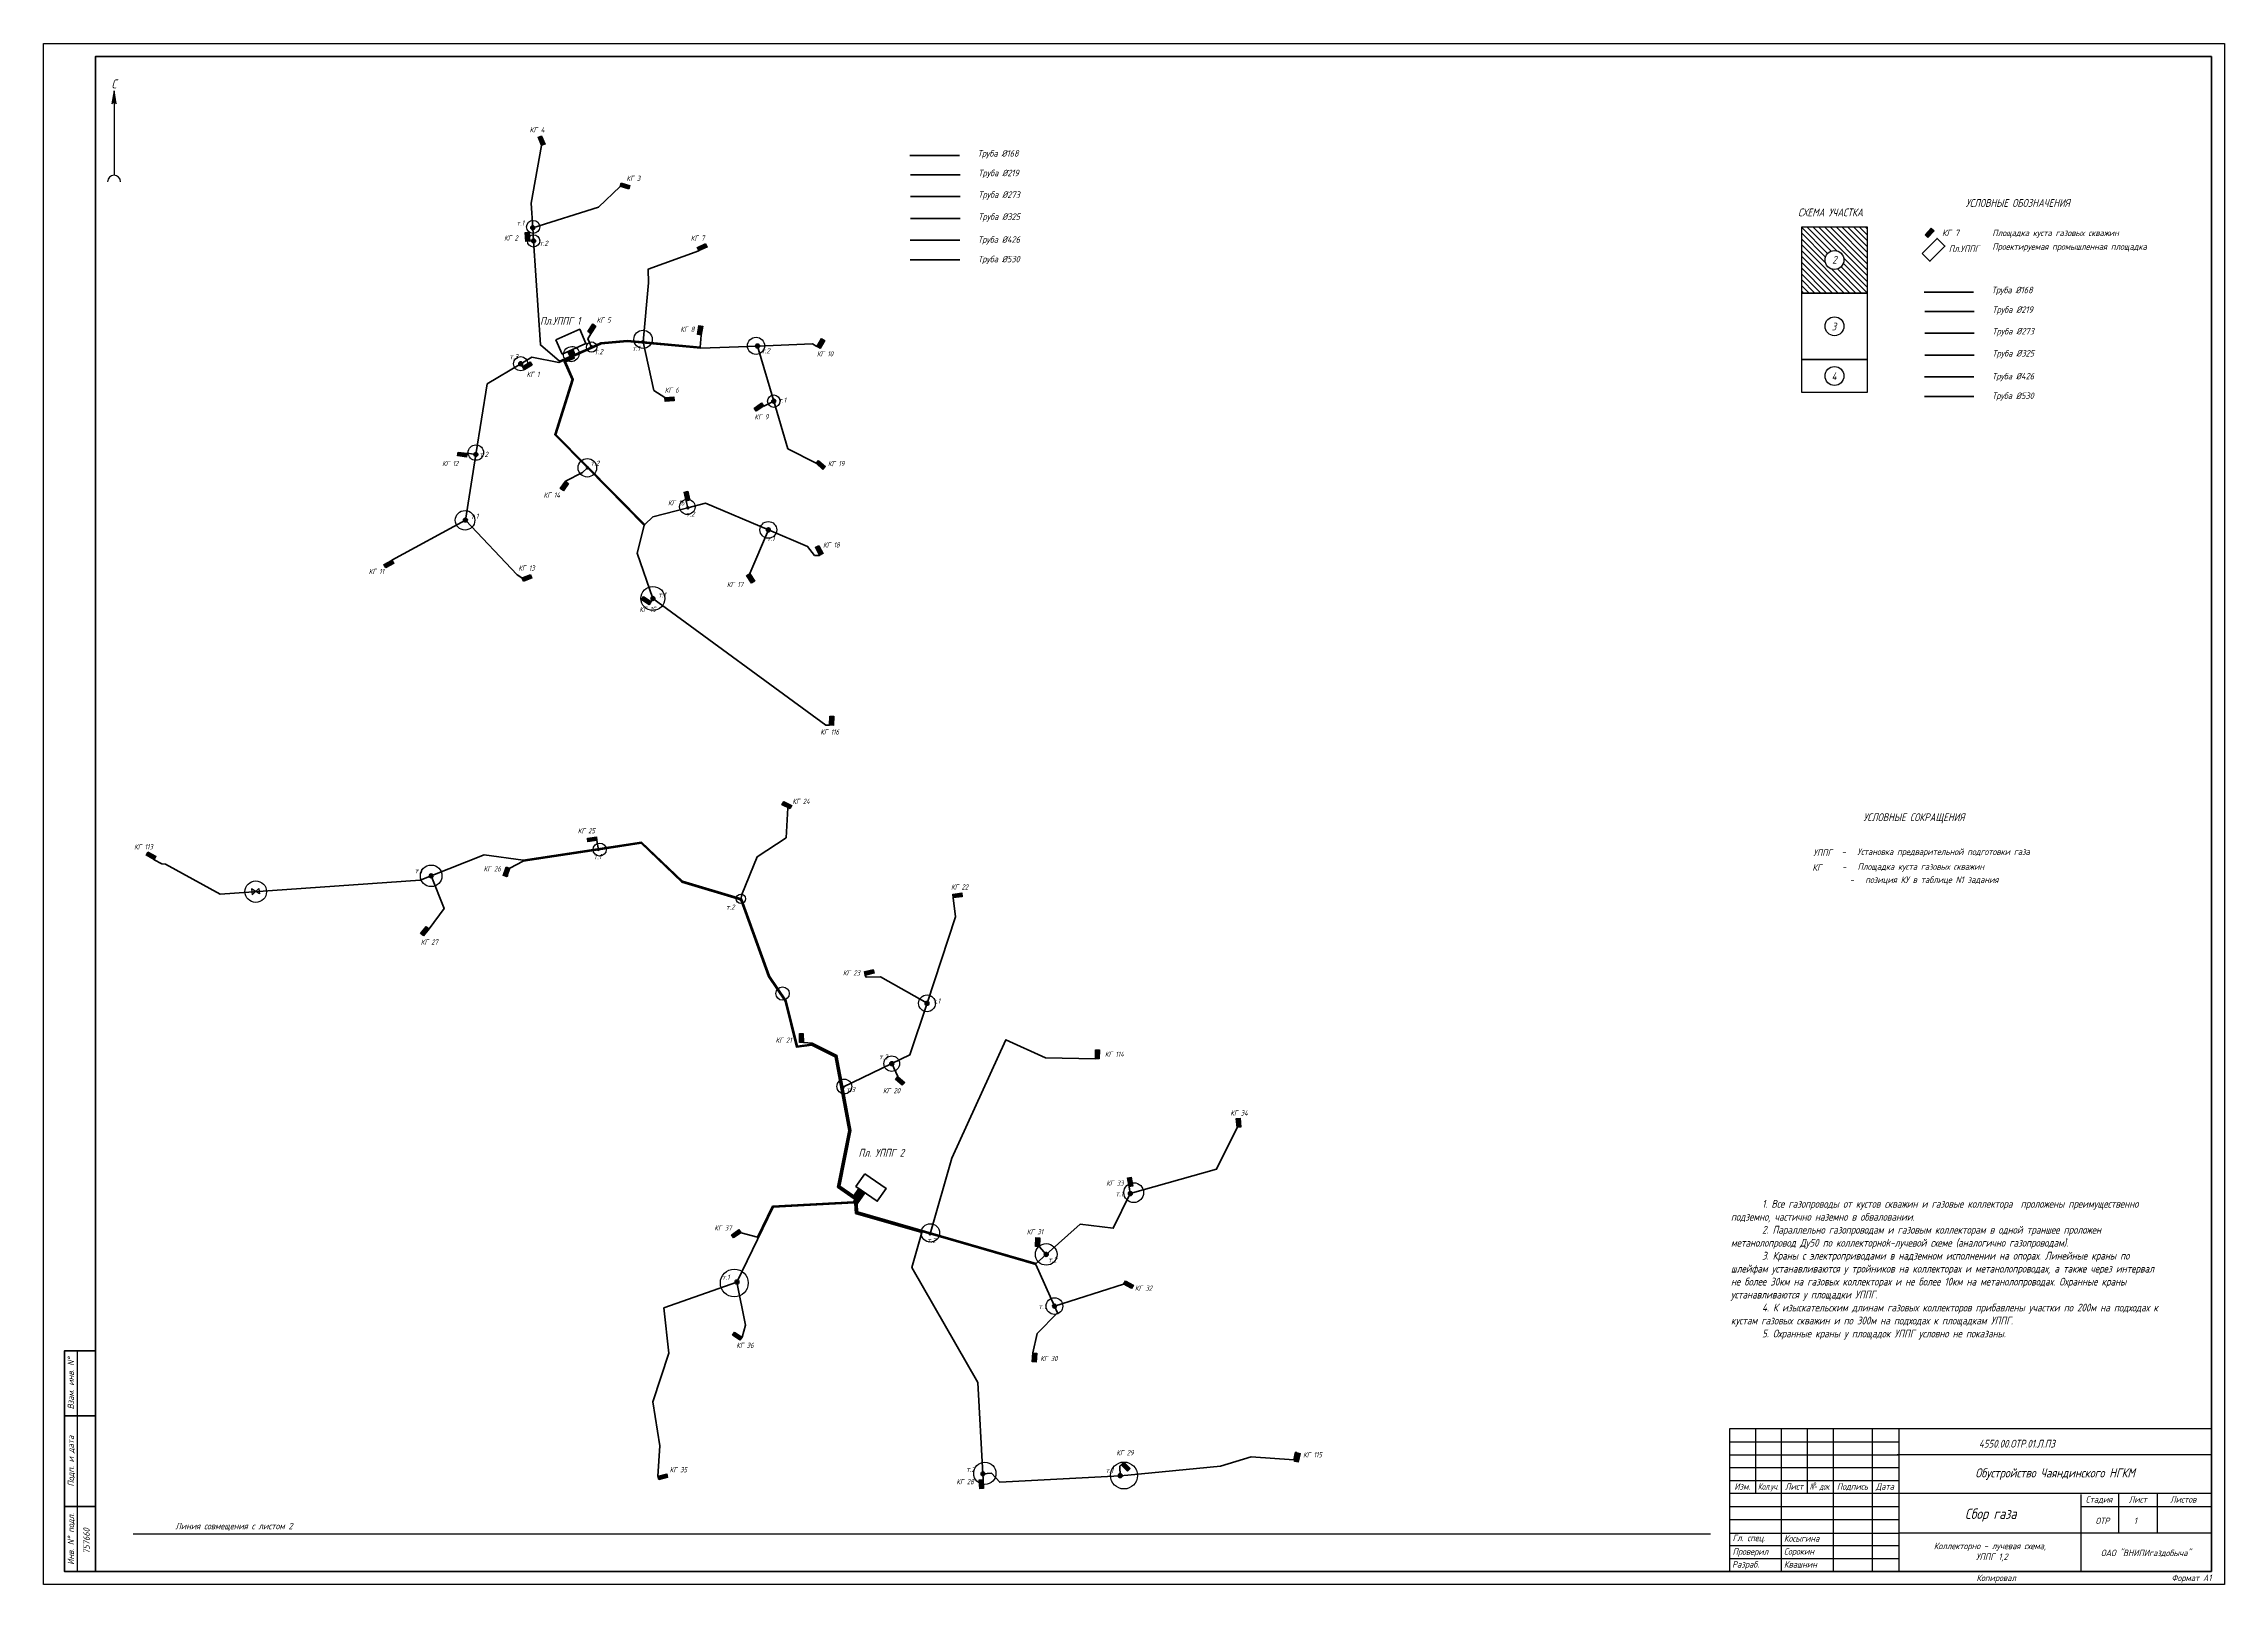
# Paper-space layout 'Лист2' of a CAD drawing. Extents: x -5 to 836, y 357 to 951.
# The model-space entities are those that its viewports show. They can reach past a viewport. Long polylines and large blocks are cut down to what shows.
import ezdxf
from ezdxf.enums import TextEntityAlignment as Align

# ---------------------------------------------------------------- set-up
doc = ezdxf.new("R2010")
doc.units = 0
for name, color, linetype, lineweight in [('159', 80, 'Continuous', 25), ('219', 11, 'Continuous', 25), ('273', 140, 'Continuous', 25), ('325', 92, 'Continuous', 25), ('377', 40, 'Continuous', 25), ('426', 6, 'Continuous', 25), ('530', 1, 'Continuous', 25), ('VPORTS', 7, 'Continuous', 25), ('ИИ_ОФОРМЛЕНИЕ_025', 7, 'Continuous', 25), ('ИИ_ПЛОЩАДКА_025', 7, 'Continuous', 25), ('ИИ_ТЕКСТ_025', 7, 'Continuous', 25), ('ОМГ', 6, 'Continuous', 18)]:
    doc.layers.add(name, color=color, linetype=linetype, lineweight=lineweight)
for name, color, linetype in [('GP', 7, 'Continuous'), ('Oformlen', 7, 'Continuous'), ('рельеф_горизонтали обычные', 34, 'Continuous'), ('ТХ-Л', 140, 'Continuous')]:
    doc.layers.add(name, color=color, linetype=linetype)
doc.layers.get('VPORTS').off()
doc.styles.add('VNIPISIMPLEXCUR', font='simplex.shx', dxfattribs={"width": 0.8, "oblique": 15})

# ---------------------------------------------------------------- blocks, each defined once
blk = doc.blocks.new('ИИ17001')
at = {"linetype": 'Continuous'}
h = blk.add_hatch(color=0, dxfattribs=at)
edge = h.paths.add_edge_path()
edge.add_line((0.8816349035423094, 12.5), (4.440892098500626e-15, 17.5))
edge.add_line((4.440892098500626e-15, 17.5), (-0.8816349035423023, 12.5))
edge.add_arc((3.552713678800501e-15, 11.97271989685595), 1.027280103144051, 30.882412134272272, 149.1175878657276, ccw=False)
at = {"color": 0, "linetype": 'Continuous'}
blk.add_lwpolyline([(0.8816349035423094, 12.5), (4.440892098500626e-15, 17.5), (-0.8816349035423023, 12.5, -0.5671281819617832)], format="xyb", close=True, dxfattribs=at)
blk.add_lwpolyline([(4.440892098500626e-15, 17.5), (-3.552713678800501e-15, -15)], dxfattribs=at)
blk.add_arc((-4.440892098500626e-15, -17.5), 2.5, 0, 180, dxfattribs=at)
at = {"color": 0, "linetype": 'Continuous', "lineweight": 35, "style": 'VNIPISIMPLEXCUR', "oblique": 15, "width": 0.8, "flags": 8}
blk.add_attdef('NORTH', text='', height=3.5, dxfattribs=at).set_placement((5.329070518200751e-15, 20.25), align=Align.MIDDLE)
blk = doc.blocks.new('ИИ02001')
at = {"color": 0, "linetype": 'Continuous', "lineweight": 50, "flags": 128}
for points in [[(0, 85), (-12, 85), (-12, 0), (0, 0)], [(-12, 60), (0, 60)], [(-12, 25), (0, 25)]]:
    blk.add_lwpolyline(points, dxfattribs=at)
at = {"color": 0, "linetype": 'Continuous', "lineweight": 25, "flags": 128}
blk.add_lwpolyline([(-7, 85), (-7, 0)], dxfattribs=at)
at = {"color": 0, "lineweight": 25, "style": 'VNIPISIMPLEXCUR', "oblique": 15, "width": 0.8}
for s, p in [('Взам. инв. N%%D', (-8.25, 72.5)), ('Подп. и дата', (-8.25, 42.5)), ('Инв. N%%d подл.', (-8.25, 12.5))]:
    blk.add_text(s, height=2.5, rotation=90, dxfattribs=at).set_placement(p, align=Align.CENTER)
at = {"color": 0, "lineweight": 25, "style": 'VNIPISIMPLEXCUR', "oblique": 15, "width": 0.8, "flags": 8}
for tag, p in [('А22', (-2.25, 72.5)), ('А20', (-2.25, 12.5))]:
    blk.add_attdef(tag, text='', height=2.5, rotation=90, dxfattribs=at).set_placement(p, align=Align.CENTER)
blk = doc.blocks.new('ИИ03А1Г')
at = {"color": 0, "linetype": 'Continuous', "lineweight": 25, "flags": 128}
blk.add_lwpolyline([(0, 0), (0, 594), (841, 594), (841, 0)], close=True, dxfattribs=at)
at = {"color": 0, "linetype": 'Continuous', "lineweight": 50, "flags": 128}
blk.add_lwpolyline([(20, 5), (20, 589), (836, 589), (836, 5)], close=True, dxfattribs=at)
at = {"color": 0, "lineweight": 25, "style": 'VNIPISIMPLEXCUR', "oblique": 15, "width": 0.8, "flags": 8}
blk.add_attdef('FORMAT', text='', height=2.5, dxfattribs=at).set_placement((836, 1.25), align=Align.RIGHT)

msp = doc.modelspace()

# ---------------------------------------------------------------- hatches: boundary and pattern name
at = {"layer": 'ИИ_ОФОРМЛЕНИЕ_025'}
h = msp.add_hatch(color=256, dxfattribs=at)
edge = h.paths.add_edge_path()
edge.add_arc((1501759.553061331, 2260298.095385012), 75, 0, 360)
h = msp.add_hatch(color=256, dxfattribs=at)
edge = h.paths.add_edge_path()
edge.add_arc((1501792.917817181, 2259788.855599844), 75, 0, 360)
h = msp.add_hatch(color=256, dxfattribs=at)
edge = h.paths.add_edge_path()
edge.add_arc((1504029.409428409, 2255699.081034582), 45, 0, 360)
h = msp.add_hatch(color=256, dxfattribs=at)
edge = h.paths.add_edge_path()
edge.add_arc((1506014.78545197, 2255897.828420617), 45, 0, 360)
h = msp.add_hatch(color=256, dxfattribs=at)
edge = h.paths.add_edge_path()
edge.add_arc((1510430.208626947, 2255737.723850222), 75, 0, 360)
h = msp.add_hatch(color=256, dxfattribs=at)
edge = h.paths.add_edge_path()
edge.add_arc((1501294.211716047, 2255055.372671227), 75, 0, 360)
h = msp.add_hatch(color=256, dxfattribs=at)
edge = h.paths.add_edge_path()
edge.add_arc((1511053.706688313, 2253613.698478234), 75, 0, 360)
h = msp.add_hatch(color=256, dxfattribs=at)
edge = h.paths.add_edge_path()
edge.add_arc((1499566.695276963, 2251554.271068458), 75, 0, 360)
h = msp.add_hatch(color=256, dxfattribs=at)
edge = h.paths.add_edge_path()
edge.add_arc((1503866.262727896, 2251042.538042394), 37.5, 0, 360)
h = msp.add_hatch(color=256, dxfattribs=at)
edge = h.paths.add_edge_path()
edge.add_arc((1499164.090430221, 2249029.145972898), 75, 0, 360)
h = msp.add_hatch(color=256, dxfattribs=at)
edge = h.paths.add_edge_path()
edge.add_arc((1507743.833478122, 2249501.422891343), 37.5, 0, 360)
h = msp.add_hatch(color=256, dxfattribs=at)
edge = h.paths.add_edge_path()
edge.add_arc((1510845.292073755, 2248647.843621028), 75, 0, 360)
h = msp.add_hatch(color=256, dxfattribs=at)
edge = h.paths.add_edge_path()
edge.add_arc((1506392.560656822, 2246005.353094141), 75, 0, 360)
h = msp.add_hatch(color=256, dxfattribs=at)
edge = h.paths.add_edge_path()
edge.add_arc((1504289.377812579, 2236317.874294532), 27, 0, 360)
h = msp.add_hatch(color=256, dxfattribs=at)
edge = h.paths.add_edge_path()
edge.add_arc((1497843.49648511, 2235311.792668388), 75, 0, 360)
h = msp.add_hatch(color=256, dxfattribs=at)
edge = h.paths.add_edge_path()
edge.add_arc((1509779.946685031, 2234388.757610519), 22.5, 0, 360)
h = msp.add_hatch(color=256, dxfattribs=at)
edge = h.paths.add_edge_path()
edge.add_arc((1516964.66257422, 2230397.913059448), 75, 0, 360)
h = msp.add_hatch(color=256, dxfattribs=at)
edge = h.paths.add_edge_path()
edge.add_arc((1515604.814767353, 2228071.008479017), 75, 0, 360)
h = msp.add_hatch(color=256, dxfattribs=at)
edge = h.paths.add_edge_path()
edge.add_arc((1513717.315705851, 2227159.337891577), 37.5, 0, 360)
h = msp.add_hatch(color=256, dxfattribs=at)
edge = h.paths.add_edge_path()
edge.add_arc((1524804.523014281, 2223061.668965609), 75, 0, 360)
h = msp.add_hatch(color=256, dxfattribs=at)
edge = h.paths.add_edge_path()
edge.add_arc((1517082.063305534, 2221507.312078972), 37.5, 0, 360)
h = msp.add_hatch(color=256, dxfattribs=at)
edge = h.paths.add_edge_path()
edge.add_arc((1521561.728358112, 2220717.928182143), 75, 0, 360)
h = msp.add_hatch(color=256, dxfattribs=at)
edge = h.paths.add_edge_path()
edge.add_arc((1509636.070643358, 2219653.472990062), 75, 0, 360)
h = msp.add_hatch(color=256, dxfattribs=at)
edge = h.paths.add_edge_path()
edge.add_arc((1521879.837974198, 2218725.879886045), 75, 0, 360)
h = msp.add_hatch(color=256, dxfattribs=at)
edge = h.paths.add_edge_path()
edge.add_arc((1519121.880769141, 2212258.929331707), 75, 0, 360)
h = msp.add_hatch(color=256, dxfattribs=at)
edge = h.paths.add_edge_path()
edge.add_arc((1524417.724440616, 2212185.73684103), 75, 0, 360)
at = {"layer": 'ИИ_ПЛОЩАДКА_025'}
for points in [[(1501964.756102769, 2263787.606067766), (1502103.096853642, 2263845.587415187), (1502238.386664289, 2263522.792329821), (1502100.045913419, 2263464.810982401)], [(1505128.695113859, 2261884.141636326), (1505172.113360635, 2262027.720380737), (1505507.130430924, 2261926.411138264), (1505463.712184152, 2261782.832393852)], [(1501643.149999139, 2259781.598577683), (1501493.470962298, 2259771.791135131), (1501470.58692968, 2260121.042221102), (1501620.265966528, 2260130.849663652)], [(1508162.914895962, 2259403.81277649), (1508100.402375693, 2259540.165938571), (1508418.559753893, 2259686.028485856), (1508481.072274158, 2259549.675323775)], [(1504005.60131036, 2256212.994544523), (1503879.941419946, 2256294.906643392), (1504071.06965063, 2256588.113054362), (1504196.729541047, 2256506.200955494)], [(1504005.60131036, 2256212.994544523), (1503879.941419946, 2256294.906643392), (1504071.06965063, 2256588.113054362), (1504196.729541047, 2256506.200955494)], [(1508256.022969401, 2256162.457189363), (1508108.160268406, 2256187.688551889), (1508167.033447629, 2256532.70152088), (1508314.896148621, 2256507.470158351)], [(1508256.022969401, 2256162.457189363), (1508108.160268406, 2256187.688551889), (1508167.033447629, 2256532.70152088), (1508314.896148621, 2256507.470158351)], [(1512849.886834829, 2255645.284025157), (1512720.571681237, 2255721.29449187), (1512897.929436906, 2256023.029850265), (1513027.244590505, 2255947.019383548)], [(1501439.564069032, 2254820.483730303), (1501362.305435027, 2254949.057069184), (1501662.309892415, 2255129.327215207), (1501739.568526427, 2255000.753876326)], [(1506867.457078053, 2253604.158377037), (1506855.887146986, 2253753.711500357), (1507204.844434737, 2253780.708006172), (1507216.414365797, 2253631.154882851)], [(1506867.457078053, 2253604.158377037), (1506855.887146986, 2253753.711500357), (1507204.844434737, 2253780.708006172), (1507216.414365797, 2253631.154882851)], [(1510380.797203904, 2253222.682801208), (1510293.989174719, 2253345.011726936), (1510579.42333475, 2253547.563795023), (1510666.231363932, 2253425.234869298)], [(1498861.120999629, 2251501.617519709), (1498880.351127973, 2251650.379753371), (1499227.463006517, 2251605.509453894), (1499208.23287817, 2251456.747220232)], [(1498861.120999629, 2251501.617519709), (1498880.351127973, 2251650.379753371), (1499227.463006517, 2251605.509453894), (1499208.23287817, 2251456.747220232)], [(1502945.354434839, 2250155.162790307), (1502822.123477942, 2250240.685484742), (1503021.676431617, 2250528.22438416), (1503144.907388514, 2250442.701689729)], [(1502945.354434839, 2250155.162790307), (1502822.123477942, 2250240.685484742), (1503021.676431617, 2250528.22438416), (1503144.907388514, 2250442.701689729)], [(1513046.316091607, 2251095.27705612), (1512946.636907077, 2250983.187537562), (1512685.094697109, 2251215.772301473), (1512784.773881639, 2251327.861820032)], [(1507822.2788796, 2249797.779068951), (1507676.472240063, 2249762.559417236), (1507594.293052724, 2250102.774909492), (1507740.099692258, 2250137.994561207)], [(1512662.202294371, 2247977.217030728), (1512795.312347724, 2248046.366967075), (1512956.662199194, 2247735.776842589), (1512823.552145849, 2247666.62690624)], [(1512662.202294371, 2247977.217030728), (1512795.312347724, 2248046.366967075), (1512956.662199194, 2247735.776842589), (1512823.552145849, 2247666.62690624)], [(1496091.883063002, 2247186.800314037), (1496021.620933285, 2247319.326662841), (1496330.849080502, 2247483.271632178), (1496401.111210214, 2247350.74528337)], [(1496091.883063002, 2247186.800314037), (1496021.620933285, 2247319.326662841), (1496330.849080502, 2247483.271632178), (1496401.111210214, 2247350.74528337)], [(1501397.231245632, 2246662.795550092), (1501344.378052684, 2246803.175534403), (1501671.931349406, 2246926.499651283), (1501724.784542354, 2246786.119666976)], [(1501397.231245632, 2246662.795550092), (1501344.378052684, 2246803.175534403), (1501671.931349406, 2246926.499651283), (1501724.784542354, 2246786.119666976)], [(1510325.312875586, 2246674.20354014), (1510199.469229332, 2246592.574031394), (1510009.000375594, 2246886.209205985), (1510134.844021848, 2246967.838714731)], [(1505947.496486845, 2245947.931409387), (1506025.633174031, 2246075.973035882), (1506324.396969187, 2245893.654099117), (1506246.260282005, 2245765.612472622)], [(1505947.496486845, 2245947.931409387), (1506025.633174031, 2246075.973035882), (1506324.396969187, 2245893.654099117), (1506246.260282005, 2245765.612472622)], [(1513359.254541168, 2241112.298050111), (1513209.281609709, 2241115.147581314), (1513215.930515847, 2241465.084421395), (1513365.90344731, 2241462.234890197)], [(1511370.230288491, 2238048.732906013), (1511438.037936002, 2238182.531721181), (1511750.235171381, 2238024.313876993), (1511682.427523874, 2237890.515061825)], [(1487228.706336394, 2236067.157512714), (1487156.711378049, 2235935.564481094), (1486849.660970919, 2236103.55271724), (1486921.655929267, 2236235.145748864)], [(1503890.634237669, 2236619.463599857), (1503868.5601728, 2236767.83049529), (1504214.749595482, 2236819.336646644), (1504236.82366034, 2236670.969751212)], [(1500759.955634639, 2235278.498584689), (1500617.925218515, 2235326.741313626), (1500730.491586052, 2235658.145617918), (1500872.522002175, 2235609.902888973)], [(1517976.708872478, 2234460.520382034), (1517957.912694927, 2234609.338068178), (1518305.153962601, 2234653.195815789), (1518323.950140152, 2234504.378129644)], [(1497542.668303143, 2232997.715912606), (1497427.343301505, 2233093.633293699), (1497651.150524061, 2233362.724964201), (1497766.475525703, 2233266.8075831)], [(1514583.889984854, 2231474.69211302), (1514547.943157382, 2231620.321181528), (1514887.744317237, 2231704.197112288), (1514923.691144709, 2231558.568043777)], [(1512044.3056239, 2229233.840860857), (1512194.269800946, 2229237.118909629), (1512201.918581415, 2228887.202496528), (1512051.954404369, 2228883.924447756)], [(1523607.611478597, 2228256.72009887), (1523457.638547137, 2228259.569630072), (1523464.287453275, 2228609.506470154), (1523614.260384738, 2228606.656938956)], [(1515744.603317823, 2227464.880910614), (1515842.81545227, 2227578.258054022), (1516107.362120222, 2227349.096406979), (1516009.149985775, 2227235.71926357)], [(1529072.736041479, 2225624.817095052), (1528923.311901659, 2225611.685970264), (1528892.672610488, 2225960.342296517), (1529042.096750312, 2225973.473421308)], [(1524694.490557812, 2223664.442119882), (1524841.904054377, 2223692.177675247), (1524906.620350227, 2223348.212849936), (1524759.206853665, 2223320.477294573)], [(1509507.349421754, 2221350.125140041), (1509422.847016379, 2221474.057958475), (1509712.023592725, 2221671.230237693), (1509796.525998104, 2221547.297419259)], [(1521166.537410438, 2221366.894951429), (1521316.396585096, 2221360.39666164), (1521301.233908914, 2221010.725254099), (1521151.374734256, 2221017.223543888)], [(1524544.304276668, 2219564.929212976), (1524615.375370473, 2219697.023496063), (1524923.595364347, 2219531.190943843), (1524852.524270538, 2219399.096660754)], [(1509458.472631499, 2217601.043301621), (1509542.235899001, 2217725.476878348), (1509832.580911368, 2217530.029254169), (1509748.817643858, 2217405.595677442)], [(1521048.973146476, 2216926.714769564), (1521198.43171965, 2216913.981549036), (1521168.720871747, 2216565.244878297), (1521019.262298569, 2216577.978098826)], [(1524446.730829559, 2212605.235415093), (1524551.855825961, 2212712.23417738), (1524801.519604634, 2212466.942519105), (1524696.394608229, 2212359.943756818)], [(1531214.995327577, 2213080.302728263), (1531361.29763585, 2213047.202356734), (1531284.063435625, 2212705.830304106), (1531137.761127349, 2212738.930675634)], [(1506622.405600291, 2212028.230526386), (1506586.415525429, 2212173.848912969), (1506926.191760793, 2212257.825754312), (1506962.181835655, 2212112.207367726)], [(1519146.246618092, 2211689.733099844), (1518996.466221426, 2211681.619360022), (1518977.534161847, 2212031.106952254), (1519127.314558517, 2212039.220692068)]]:
    msp.add_hatch(color=256, dxfattribs=at).paths.add_polyline_path(points)

# ---------------------------------------------------------------- linework, layer by layer
at = {"layer": '159', "lineweight": 35}
for points in [[(1501643.149999139, 2259781.598577683), (1501792.917817181, 2259788.855599844)], [(1501362.281103616, 2254949.077395845), (1501294.211716047, 2255055.372671227)], [(1499227.463006517, 2251605.509453894), (1499566.695276963, 2251554.271068458)], [(1506324.396969187, 2245893.654099117), (1506392.560656822, 2246005.353094141)], [(1506392.560656822, 2246005.353094141), (1513057.201037506, 2241118.037158329), (1513209.281609709, 2241115.147581314)], [(1500872.522002175, 2235609.902888973), (1501394.077849302, 2235879.883181409), (1504289.377812579, 2236317.874294532)], [(1515842.81545227, 2227578.258054022), (1515604.814767353, 2228071.008479017)], [(1524759.206853665, 2223320.477294573), (1524804.523014281, 2223061.668965609)], [(1521301.233908914, 2221010.725254099), (1521561.728358112, 2220717.928182143)], [(1509832.580911368, 2217530.029254169), (1509963.262417216, 2217984.203157291), (1509636.070643358, 2219653.472990064)], [(1519127.314558517, 2212039.220692068), (1519121.880769141, 2212258.929331707)]]:
    msp.add_lwpolyline(points, dxfattribs=at)
at = {"layer": '159', "lineweight": 35, "ltscale": 100}
for points in [[(1504029.409428409, 2255699.081034582), (1503889.149560197, 2256016.603175812), (1504005.60131036, 2256212.994544523)], [(1508256.022969401, 2256162.457189363), (1508212.438619005, 2255693.55643867), (1506014.78545197, 2255897.828420617)]]:
    msp.add_lwpolyline(points, dxfattribs=at)
at = {"layer": '219', "lineweight": 35}
for points in [[(1502100.045913419, 2263464.810982401), (1501697.241725101, 2261249.141201591), (1501759.553061327, 2260298.095385011)], [(1505128.695113859, 2261884.141636326), (1504298.185682124, 2261092.549771016), (1501759.553061331, 2260298.095385012), (1501759.553061331, 2260298.095385012)], [(1501759.553061331, 2260298.095385012), (1501792.917817181, 2259788.855599844)], [(1506014.78545197, 2255897.828420617), (1506429.931096169, 2254024.746314672), (1506855.887146986, 2253753.711500357)], [(1510430.208626947, 2255737.723850222), (1512548.086062557, 2255822.680230609), (1512720.571681237, 2255721.29449187)], [(1511053.706688313, 2253613.698478234), (1510666.231363932, 2253425.234869298)], [(1511053.706688313, 2253613.698478234), (1511592.937316331, 2251776.740825544), (1512685.094697109, 2251215.772301473)], [(1499164.090430221, 2249029.145972898), (1499164.090430221, 2249029.145972898), (1499566.695276963, 2251554.271068458)], [(1503021.676431617, 2250528.22438416), (1503684.52698827, 2250863.078545819), (1503866.262727896, 2251042.538042394)], [(1503866.262727896, 2251042.538042394), (1506057.765454254, 2248823.238554385), (1505786.548763605, 2247749.154200646), (1506392.560656822, 2246005.353094141), (1506392.560656822, 2246005.353094141)], [(1507676.472240063, 2249762.559417236), (1507743.833478122, 2249501.422891342)], [(1496330.849080502, 2247483.271632178), (1499164.090430221, 2249029.145972898)], [(1501344.378052684, 2246803.175534403), (1501163.49721445, 2246915.207290477), (1499164.090430221, 2249029.145972898)], [(1510845.292073755, 2248647.843621028), (1508416.503212931, 2249674.940808781), (1507743.833478122, 2249501.422891342)], [(1510134.844021848, 2246967.838714731), (1510845.292073755, 2248647.843621028)], [(1512823.552145849, 2247666.62690624), (1512627.203691537, 2247666.17760269), (1512359.736597369, 2248007.408490455), (1510845.292073755, 2248647.843621028)], [(1509779.946685031, 2234388.757610519), (1509825.589231886, 2234593.028927246), (1510415.529580954, 2236049.265230495), (1511530.197209716, 2236783.495702753), (1511594.777443051, 2237934.935079874)], [(1504236.82366034, 2236670.969751212), (1504289.377812579, 2236317.874294532)], [(1497766.475525703, 2233266.8075831), (1498347.109763402, 2234051.686484013), (1497843.49648511, 2235311.792668388)], [(1513717.315705851, 2227159.337891577), (1513487.915619384, 2228386.177921255), (1512535.647695735, 2228861.522596751), (1512201.918581415, 2228887.202496528)], [(1523457.638547137, 2228259.569630072), (1521536.777745735, 2228292.688640435), (1519998.579243939, 2228991.669308408), (1517924.967559118, 2224428.415225676), (1517082.063305534, 2221507.312078972)], [(1509796.525998104, 2221547.297419259), (1510431.620436497, 2221385.822375352), (1511007.941795681, 2222574.375903428), (1514132.713291772, 2222749.527114649), (1514437.209521748, 2223188.353463117)], [(1524544.304276668, 2219564.929212976), (1521879.837974198, 2218725.879886045)], [(1521048.973146476, 2216926.714769564), (1521213.646186836, 2217673.644499554), (1521998.12659673, 2218462.549436603), (1521879.837974198, 2218725.879886047)], [(1531214.995327577, 2213080.302728263), (1531175.981378704, 2213089.129494003), (1531109.975838415, 2212797.387665815), (1529465.606640019, 2212917.58555), (1528283.424233034, 2212554.427761295), (1524703.017851379, 2212201.216322205), (1524417.724440616, 2212185.73684103)], [(1524446.730829559, 2212605.235415093), (1524397.672497906, 2212555.302659359), (1524417.724440616, 2212185.73684103)]]:
    msp.add_lwpolyline(points, dxfattribs=at)
at = {"layer": '273', "lineweight": 35}
for points in [[(1506014.78545197, 2255897.828420617), (1506225.87414969, 2258168.81899237), (1506209.316165058, 2258701.017319028), (1508162.914895962, 2259403.81277649)], [(1506014.78545197, 2255897.828420617), (1505402.496950871, 2255954.740670246), (1504386.484307966, 2255856.812635138), (1504029.409428409, 2255699.08103458)], [(1503190.39248124, 2255559.12912754), (1503307.975675216, 2255292.942740786), (1502969.525630208, 2255143.438336068), (1503279.046013969, 2254442.742005331), (1502607.197514402, 2252317.573090298), (1503866.262727896, 2251042.538042394)], [(1516964.66257422, 2230397.913059448), (1518068.602095839, 2233732.960917423), (1517976.708872478, 2234460.520382034)], [(1516964.66257422, 2230397.913059448), (1515164.752741955, 2231421.481683659), (1514613.860666446, 2231409.482132697), (1514583.889984854, 2231474.69211302)], [(1528923.311901659, 2225611.685970264), (1528131.820033081, 2224001.634809414), (1524804.523014281, 2223061.668965609)]]:
    msp.add_lwpolyline(points, dxfattribs=at)
at = {"layer": '325', "lineweight": 35}
for points in [[(1501792.917817181, 2259788.855599844), (1502055.546694665, 2255780.402076561), (1502789.928847438, 2255151.562104829), (1503202.472010414, 2255333.795852203), (1503117.214093129, 2255526.803850845)], [(1507743.833478122, 2249501.422891342), (1506391.211939274, 2249152.508616835), (1506086.227407074, 2248851.344020789), (1502652.607981327, 2252328.515069646), (1503321.738753027, 2254445.087357928), (1503022.277462611, 2255123.011780361), (1503360.727507623, 2255272.51618508), (1503226.981675296, 2255575.291765887)], [(1503263.570869351, 2255591.454404235), (1503364.99142498, 2255361.85721154), (1504396.744648783, 2255817.616204086), (1505402.565337165, 2255914.561891102), (1508247.186035125, 2255650.15424181), (1510430.208626947, 2255737.723850222)], [(1504029.409428409, 2255699.08103458), (1503385.417980688, 2255414.609043943), (1503300.160063407, 2255607.617042582)], [(1510430.208626947, 2255737.723850222), (1511053.706688313, 2253613.698478234)], [(1499566.695276963, 2251554.271068458), (1500001.013377307, 2254278.300705735), (1501294.211716047, 2255055.372671227)], [(1501294.211716047, 2255055.372671227), (1501721.778598378, 2255312.294001606), (1502769.50229173, 2255098.810272425), (1503255.223842817, 2255313.369296496), (1503153.803287184, 2255542.966489192)], [(1487156.711378049, 2235935.564481094), (1487461.231331296, 2235768.960664165), (1487598.240043201, 2235762.395449449), (1489707.195782416, 2234608.579181777), (1497416.383190997, 2235141.092826646), (1497843.49648511, 2235311.792668388)], [(1517082.063305534, 2221507.312078972), (1514246.191840976, 2222325.622148847), (1514227.964828387, 2222676.305258055), (1514535.799624164, 2223119.942998239)], [(1524804.523014281, 2223061.668965609), (1524144.662232392, 2221723.866317988), (1522870.520247757, 2221882.328564052), (1521561.728358112, 2220717.928182143)], [(1521879.837974202, 2218725.879886044), (1521158.846605659, 2220330.928427992), (1517082.063305534, 2221507.312078972)]]:
    msp.add_lwpolyline(points, dxfattribs=at)
at = {"layer": '377', "lineweight": 35}
for points in [[(1504289.377812579, 2236317.874294532), (1505941.567240246, 2236567.811881549), (1507513.029343754, 2235070.847615317), (1509779.946685031, 2234388.757610519)], [(1509779.946685031, 2234388.757610519), (1510853.27182423, 2231429.270461297), (1511491.656284679, 2230474.613189571), (1511936.112104159, 2228706.09636707), (1512521.555479266, 2228779.143939697), (1513416.590694238, 2228332.368181269), (1513947.070775986, 2225495.341355106), (1513509.856853481, 2223311.22023015), (1514160.5047484, 2222859.743622735), (1514404.346154276, 2223211.15695141)], [(1506586.415525429, 2212173.848912969), (1506662.902760595, 2213332.869299729), (1506390.752453335, 2215032.469650398), (1507005.248625025, 2216909.86581919), (1506821.512292214, 2218651.268162215), (1509636.070643358, 2219653.472990064)], [(1524417.724440616, 2212185.73684103), (1519770.265355378, 2211933.574496217), (1519445.807075899, 2212277.397064963), (1519121.880769141, 2212258.929331707)]]:
    msp.add_lwpolyline(points, dxfattribs=at)
at = {"layer": '426', "lineweight": 35}
for points in [[(1497843.49648511, 2235311.792668388), (1499882.10150804, 2236126.540323366), (1501393.78405074, 2235920.293839727), (1505954.964516807, 2236610.293679061), (1507533.702052906, 2235106.398884512), (1509810.702958502, 2234421.274848296), (1510889.220429506, 2231447.470845129), (1511528.760342397, 2230491.08567878), (1511966.279414047, 2228750.170599122), (1512528.6015875, 2228820.333268224), (1513452.253156811, 2228359.273051262), (1513987.812473446, 2225495.082291658), (1513554.232539412, 2223329.114913822), (1514150.44486922, 2222915.410478501), (1514371.482786804, 2223233.960439702)], [(1515604.814767353, 2228071.008479017), (1516306.637688823, 2228409.992125762), (1516964.66257422, 2230397.913059448)], [(1513717.315705851, 2227159.337891577), (1515604.814767353, 2228071.008479017)], [(1514338.619419333, 2223256.763927995), (1514140.38499004, 2222971.077334266), (1513598.608225342, 2223347.009597494), (1514028.554170907, 2225494.82322821), (1513717.315705851, 2227159.337891577)], [(1509636.070643358, 2219653.472990064), (1511033.669291228, 2222535.755205173), (1514154.445913777, 2222710.682493799), (1514470.07288922, 2223165.549974824)], [(1519121.880769141, 2212258.929331707), (1518930.414038323, 2215777.547025194), (1516378.886762988, 2220206.616869672), (1516768.321748599, 2221556.212339223), (1514207.724774841, 2222295.090075646), (1514187.309281245, 2222687.879005508), (1514502.936256692, 2223142.746486532)], [(1521561.728358112, 2220717.928182143), (1521169.936412454, 2220369.360396264), (1514284.658907112, 2222356.154222048), (1514268.620375529, 2222664.731510608), (1514568.662991636, 2223097.139509946)]]:
    msp.add_lwpolyline(points, dxfattribs=at)
at = {"layer": '426', "color": 3}
for centre, radius in [((1501777.365854809, 2260329.382638145), 252.1772135464667), ((1501792.917817181, 2259788.855599844), 236.3510286597495), ((1504029.409428409, 2255699.08103458), 201.7205269888788), ((1506014.092081733, 2255995.444289371), 351.9868306405158), ((1510370.771807666, 2255746.045902029), 331.9637512070775), ((1501294.211716047, 2255055.372671227), 273.3469926710802), ((1511053.706688313, 2253613.698478234), 239.5546210050664), ((1499566.695276963, 2251629.271068457), 297.8193527094), ((1503866.262727896, 2251042.538042394), 355.7784031928756), ((1507721.714357649, 2249539.656452565), 297.3641485084384), ((1499148.157519754, 2249020.452651566), 377.3898009825595), ((1510845.292073755, 2248647.843621027), 322.5051214131316), ((1506392.560656822, 2246005.353094141), 462.9983900323454), ((1504339.991486466, 2236325.530958658), 252.7793330817479), ((1497843.49648511, 2235311.792668388), 416.6894726791035), ((1491076.494660025, 2234701.827609776), 416.6894726791035), ((1509788.692166565, 2234427.897648741), 181.9859912692119), ((1511394.702647453, 2230773.802379543), 258.9281414125026), ((1516964.66257422, 2230397.913059447), 323.6678010276955), ((1515604.814767353, 2228071.008479016), 299.7875694108785), ((1513778.636859837, 2227190.525952039), 285.8545835302563), ((1524936.476645469, 2223098.946042341), 382.5893146638663), ((1517093.153112331, 2221545.744047243), 356.5487597386242), ((1521561.728358112, 2220717.928182142), 416.092558663064), ((1509531.45534033, 2219616.221688552), 535.5834816576909), ((1521879.837974202, 2218725.879886044), 320.7400200673229), ((1519194.759521216, 2212276.640556846), 427.9756124147855), ((1524560.371145997, 2212193.476581617), 518.8274798391521)]:
    msp.add_circle(centre, radius, dxfattribs=at)
at = {"layer": 'ИИ_ОФОРМЛЕНИЕ_025'}
msp.add_lwpolyline([(1495610.594682078, 2209949.622438555), (1537758.367311041, 2209949.622438555)], dxfattribs=at)
at = {"layer": 'ИИ_ОФОРМЛЕНИЕ_025', "lineweight": 35}
for centre, radius in [((1501759.553061331, 2260298.095385012), 75), ((1501792.917817181, 2259788.855599844), 75), ((1504029.409428409, 2255699.081034582), 45), ((1506014.78545197, 2255897.828420617), 45), ((1510430.208626947, 2255737.723850222), 75), ((1501294.211716047, 2255055.372671227), 75), ((1511053.706688313, 2253613.698478234), 75), ((1499566.695276963, 2251554.271068458), 75), ((1503866.262727896, 2251042.538042394), 37.5), ((1499164.090430221, 2249029.145972898), 75), ((1507743.833478122, 2249501.422891343), 37.5), ((1510845.292073755, 2248647.843621028), 75), ((1506392.560656822, 2246005.353094141), 75), ((1504289.377812579, 2236317.874294532), 27), ((1497843.49648511, 2235311.792668388), 75), ((1509779.946685031, 2234388.757610519), 22.5), ((1516964.66257422, 2230397.913059448), 75), ((1515604.814767353, 2228071.008479017), 75), ((1513717.315705851, 2227159.337891577), 37.5), ((1524804.523014281, 2223061.668965609), 75), ((1517082.063305534, 2221507.312078972), 37.5), ((1521561.728358112, 2220717.928182143), 75), ((1509636.070643358, 2219653.472990062), 75), ((1521879.837974198, 2218725.879886045), 75), ((1519121.880769141, 2212258.929331707), 75), ((1524417.724440616, 2212185.73684103), 75)]:
    msp.add_circle(centre, radius, dxfattribs=at)
at = {"layer": 'ИИ_ПЛОЩАДКА_025', "lineweight": 30, "flags": 128}
for points in [[(1501964.756102769, 2263787.606067766), (1502103.096853642, 2263845.587415187), (1502238.386664289, 2263522.792329821), (1502100.045913419, 2263464.810982401)], [(1505128.695113859, 2261884.141636326), (1505172.113360635, 2262027.720380737), (1505507.130430924, 2261926.411138264), (1505463.712184152, 2261782.832393852)], [(1501643.149999139, 2259781.598577683), (1501493.470962298, 2259771.791135131), (1501470.58692968, 2260121.042221102), (1501620.265966528, 2260130.849663652)], [(1508162.914895962, 2259403.81277649), (1508100.402375693, 2259540.165938571), (1508418.559753893, 2259686.028485856), (1508481.072274158, 2259549.675323775)], [(1504005.60131036, 2256212.994544523), (1503879.941419946, 2256294.906643392), (1504071.06965063, 2256588.113054362), (1504196.729541047, 2256506.200955494)], [(1504005.60131036, 2256212.994544523), (1503879.941419946, 2256294.906643392), (1504071.06965063, 2256588.113054362), (1504196.729541047, 2256506.200955494)], [(1508256.022969401, 2256162.457189363), (1508108.160268406, 2256187.688551889), (1508167.033447629, 2256532.70152088), (1508314.896148621, 2256507.470158351)], [(1508256.022969401, 2256162.457189363), (1508108.160268406, 2256187.688551889), (1508167.033447629, 2256532.70152088), (1508314.896148621, 2256507.470158351)], [(1512849.886834829, 2255645.284025157), (1512720.571681237, 2255721.29449187), (1512897.929436906, 2256023.029850265), (1513027.244590505, 2255947.019383548)], [(1501439.539737621, 2254820.504056964), (1501362.281103616, 2254949.077395845), (1501662.285561004, 2255129.347541869), (1501739.544195016, 2255000.774202988)], [(1506867.457078053, 2253604.158377037), (1506855.887146986, 2253753.711500357), (1507204.844434737, 2253780.708006172), (1507216.414365797, 2253631.154882851)], [(1506867.457078053, 2253604.158377037), (1506855.887146986, 2253753.711500357), (1507204.844434737, 2253780.708006172), (1507216.414365797, 2253631.154882851)], [(1510380.797203904, 2253222.682801208), (1510293.989174719, 2253345.011726936), (1510579.42333475, 2253547.563795023), (1510666.231363932, 2253425.234869298)], [(1498861.120999629, 2251501.617519709), (1498880.351127973, 2251650.379753371), (1499227.463006517, 2251605.509453894), (1499208.23287817, 2251456.747220232)], [(1498861.120999629, 2251501.617519709), (1498880.351127973, 2251650.379753371), (1499227.463006517, 2251605.509453894), (1499208.23287817, 2251456.747220232)], [(1502945.354434839, 2250155.162790307), (1502822.123477942, 2250240.685484742), (1503021.676431617, 2250528.22438416), (1503144.907388514, 2250442.701689729)], [(1502945.354434839, 2250155.162790307), (1502822.123477942, 2250240.685484742), (1503021.676431617, 2250528.22438416), (1503144.907388514, 2250442.701689729)], [(1513046.316091607, 2251095.27705612), (1512946.636907077, 2250983.187537562), (1512685.094697109, 2251215.772301473), (1512784.773881639, 2251327.861820032)], [(1507822.2788796, 2249797.779068951), (1507676.472240063, 2249762.559417236), (1507594.293052724, 2250102.774909492), (1507740.099692258, 2250137.994561207)], [(1512662.202294371, 2247977.217030728), (1512795.312347724, 2248046.366967075), (1512956.662199194, 2247735.776842589), (1512823.552145849, 2247666.62690624)], [(1512662.202294371, 2247977.217030728), (1512795.312347724, 2248046.366967075), (1512956.662199194, 2247735.776842589), (1512823.552145849, 2247666.62690624)], [(1496091.883063002, 2247186.800314037), (1496021.620933285, 2247319.326662841), (1496330.849080502, 2247483.271632178), (1496401.111210214, 2247350.74528337)], [(1496091.883063002, 2247186.800314037), (1496021.620933285, 2247319.326662841), (1496330.849080502, 2247483.271632178), (1496401.111210214, 2247350.74528337)], [(1501397.231245632, 2246662.795550092), (1501344.378052684, 2246803.175534403), (1501671.931349406, 2246926.499651283), (1501724.784542354, 2246786.119666976)], [(1501397.231245632, 2246662.795550092), (1501344.378052684, 2246803.175534403), (1501671.931349406, 2246926.499651283), (1501724.784542354, 2246786.119666976)], [(1510325.312875586, 2246674.20354014), (1510199.469229332, 2246592.574031394), (1510009.000375594, 2246886.209205985), (1510134.844021848, 2246967.838714731)], [(1510325.312875586, 2246674.20354014), (1510199.469229332, 2246592.574031394), (1510009.000375594, 2246886.209205985), (1510134.844021848, 2246967.838714731)], [(1505947.496486845, 2245947.931409387), (1506025.633174031, 2246075.973035882), (1506324.396969187, 2245893.654099117), (1506246.260282005, 2245765.612472622)], [(1505947.496486845, 2245947.931409387), (1506025.633174031, 2246075.973035882), (1506324.396969187, 2245893.654099117), (1506246.260282005, 2245765.612472622)], [(1513359.254541168, 2241112.298050111), (1513209.281609709, 2241115.147581314), (1513215.930515847, 2241465.084421395), (1513365.90344731, 2241462.234890197)], [(1511370.230288491, 2238048.732906013), (1511438.037936002, 2238182.531721181), (1511750.235171381, 2238024.313876993), (1511682.427523874, 2237890.515061825)], [(1487228.706336394, 2236067.157512714), (1487156.711378049, 2235935.564481094), (1486849.660970919, 2236103.55271724), (1486921.655929267, 2236235.145748864)], [(1503890.634237669, 2236619.463599857), (1503868.5601728, 2236767.83049529), (1504214.749595482, 2236819.336646644), (1504236.82366034, 2236670.969751212)], [(1500759.955634639, 2235278.498584689), (1500617.925218515, 2235326.741313626), (1500730.491586052, 2235658.145617918), (1500872.522002175, 2235609.902888973)], [(1517976.708872478, 2234460.520382034), (1517957.912694927, 2234609.338068178), (1518305.153962601, 2234653.195815789), (1518323.950140152, 2234504.378129644)], [(1497542.668303143, 2232997.715912606), (1497427.343301505, 2233093.633293699), (1497651.150524061, 2233362.724964201), (1497766.475525703, 2233266.8075831)], [(1514583.889984854, 2231474.69211302), (1514547.943157382, 2231620.321181528), (1514887.744317237, 2231704.197112288), (1514923.691144709, 2231558.568043777)], [(1512044.3056239, 2229233.840860857), (1512194.269800946, 2229237.118909629), (1512201.918581415, 2228887.202496528), (1512051.954404369, 2228883.924447756)], [(1523607.611478597, 2228256.72009887), (1523457.638547137, 2228259.569630072), (1523464.287453275, 2228609.506470154), (1523614.260384738, 2228606.656938956)], [(1515744.603317823, 2227464.880910614), (1515842.81545227, 2227578.258054022), (1516107.362120222, 2227349.096406979), (1516009.149985775, 2227235.71926357)], [(1529072.736041479, 2225624.817095052), (1528923.311901659, 2225611.685970264), (1528892.672610488, 2225960.342296517), (1529042.096750312, 2225973.473421308)], [(1524694.490557812, 2223664.442119882), (1524841.904054377, 2223692.177675247), (1524906.620350227, 2223348.212849936), (1524759.206853665, 2223320.477294573)], [(1509507.349421754, 2221350.125140041), (1509422.847016379, 2221474.057958475), (1509712.023592725, 2221671.230237693), (1509796.525998104, 2221547.297419259)], [(1521166.537410438, 2221366.894951429), (1521316.396585096, 2221360.39666164), (1521301.233908914, 2221010.725254099), (1521151.374734256, 2221017.223543888)], [(1524544.304276668, 2219564.929212976), (1524615.375370473, 2219697.023496063), (1524923.595364347, 2219531.190943843), (1524852.524270538, 2219399.096660754)], [(1509458.472631499, 2217601.043301621), (1509542.235899001, 2217725.476878348), (1509832.580911368, 2217530.029254169), (1509748.817643858, 2217405.595677442)], [(1521048.973146476, 2216926.714769564), (1521198.43171965, 2216913.981549036), (1521168.720871747, 2216565.244878297), (1521019.262298569, 2216577.978098826)], [(1524446.730829559, 2212605.235415093), (1524551.855825961, 2212712.23417738), (1524801.519604634, 2212466.942519105), (1524696.394608229, 2212359.943756818)], [(1531214.995327577, 2213080.302728263), (1531361.29763585, 2213047.202356734), (1531284.063435625, 2212705.830304106), (1531137.761127349, 2212738.930675634)], [(1506622.405600291, 2212028.230526386), (1506586.415525429, 2212173.848912969), (1506926.191760793, 2212257.825754312), (1506962.181835655, 2212112.207367726)], [(1519146.246618092, 2211689.733099844), (1518996.466221426, 2211681.619360022), (1518977.534161847, 2212031.106952254), (1519127.314558517, 2212039.220692068)]]:
    msp.add_lwpolyline(points, close=True, dxfattribs=at)
at = {"layer": 'ИИ_ПЛОЩАДКА_025', "lineweight": 50}
for points in [[(1502655.239353577, 2255978.665931589), (1502897.678928795, 2255429.828020758), (1503812.408780179, 2255833.893979459), (1503569.969204961, 2256382.73189029)], [(1514565.897631846, 2223829.35479097), (1514223.845307447, 2223336.404278879), (1515045.429494269, 2222766.317071547), (1515387.481818665, 2223259.267583639)]]:
    msp.add_lwpolyline(points, close=True, dxfattribs=at)
at = {"layer": 'ОМГ', "color": 3, "lineweight": 25}
msp.add_ellipse((1503249.184078228, 2255426.035934163), major_axis=(-257.3773502734825, -171.4748990742461), ratio=0.9250050319638055, start_param=-3.141592653589793, end_param=3.141592653589793, dxfattribs=at)
at = {"layer": 'рельеф_горизонтали обычные', "elevation": 440}
msp.add_lwpolyline([(1500759.609979771, 2235291.348754711), (1500783.360001218, 2235302.598701224), (1500793.794630103, 2235314.666656391), (1500800.147131003, 2235344.300440923), (1500798.028021034, 2235361.233977437), (1500753.579714805, 2235426.849141316), (1500732.412703868, 2235445.899471743), (1500699.609999668, 2235440.098718037), (1500687.110025786, 2235425.098659032), (1500679.497730728, 2235407.798948505), (1500668.911798242, 2235371.817532156), (1500679.497684155, 2235340.066970484), (1500709.13151383, 2235301.966432589), (1500755.693999052, 2235293.499579462), (1500759.609979771, 2235291.348754711)], dxfattribs=at)
at = {"layer": 'ТХ-Л', "color": 3}
msp.add_lwpolyline([(1490915.883541534, 2234806.560474956), (1490945.518206131, 2234584.84119859), (1491190.981495304, 2234829.667181772), (1491225.657786708, 2234619.396633802), (1490915.883541534, 2234806.560474956)], dxfattribs=at)

# ---------------------------------------------------------------- texts
at = {"layer": 'ИИ_ОФОРМЛЕНИЕ_025', "style": 'VNIPISIMPLEXCUR', "oblique": 15, "width": 0.8}
for s, p in [('Линия совмещения с листом 2', (1487977.62962787, 2210119.129875978, -1.318888000000001)), ('Линия совмещения с листом 1', (1495615.171312809, 2209593.497851308, -1.318888000000001))]:
    msp.add_text(s, height=250, dxfattribs=at).set_placement(p)
at = {"layer": 'ИИ_ТЕКСТ_025', "lineweight": 35, "style": 'VNIPISIMPLEXCUR', "oblique": 15}
for s, height, width, p in [('КГ 4', 200, 0.8, (1501636.11855664, 2263976.874416068, -3.297220000000002)), ('КГ 3', 200, 0.75, (1505372.221338636, 2262102.291312755, -3.297220000000002)), ('КГ 2', 200, 0.75, (1500654.651284429, 2259802.701602625)), ('т.1', 200, 0.8, (1501131.870852267, 2260384.558430986, -3.297220000000002)), ('т.2', 200, 0.8, (1502008.100774244, 2259598.646553846, -3.297220000000002)), ('КГ 7', 200, 0.75, (1507851.574209342, 2259799.385867978, -3.297220000000002)), ('Пл.УППГ 1', 300, 0.8, (1502044.608707915, 2256560.186112205, -3.297220000000002)), ('КГ 5', 200, 0.75, (1504222.008685133, 2256638.170390825, -3.297220000000002)), ('КГ 8', 200, 0.75, (1507451.499225149, 2256284.720477594, -3.297220000000002)), ('т.2', 200, 0.8, (1504129.503636662, 2255419.950257237, -3.297220000000002)), ('т.1', 200, 0.8, (1505593.761805383, 2255548.101150569, -3.297220000000002)), ('т.2', 200, 0.8, (1510568.793495952, 2255454.876766809, -3.297220000000002)), ('т.3', 200, 0.8, (1500859.217389806, 2255229.566266153, -3.297220000000002)), ('КГ 1', 200, 0.75, (1501521.12548811, 2254546.078042851, -3.297220000000002)), ('КГ 10', 200, 0.75, (1512715.51644606, 2255336.231367867, -3.297220000000002)), ('КГ 6', 200, 0.75, (1506850.368238958, 2253938.297549025)), ('КГ 9', 200, 0.75, (1510307.277840486, 2252907.21962498, -3.297220000000002)), ('т.1', 200, 0.8, (1511230.348059675, 2253549.176781191, -3.297220000000002)), ('т.2', 200, 0.8, (1499700.48032997, 2251462.488553526, -3.297220000000002)), ('КГ 12', 200, 0.75, (1498263.38183005, 2251110.305472217, -3.297220000000002)), ('т.2', 200, 0.8, (1503990.462202297, 2251118.52342355, -3.297220000000002)), ('КГ 19', 200, 0.75, (1513141.470941065, 2251105.398080106, -3.297220000000002)), ('КГ 14', 200, 0.75, (1502173.883276748, 2249892.04264255, -3.297220000000002)), ('КГ 16', 200, 0.75, (1506974.380239817, 2249594.907317097, -3.297220000000002)), ('т.1', 200, 0.8, (1499365.67088067, 2249074.794695864, -3.297220000000002)), ('т.2', 200, 0.8, (1507665.44904971, 2249153.80399919, -3.297220000000002)), ('т.1', 200, 0.8, (1510788.415225415, 2248217.369610176, -3.297220000000002)), ('КГ 18', 200, 0.75, (1512955.672135117, 2247968.131161668, -3.297220000000002)), ('КГ 13', 200, 0.75, (1501204.247265468, 2247079.07042957, -3.297220000000002)), ('КГ 11', 200, 0.75, (1495433.492582163, 2246948.351681628, -3.297220000000002)), ('КГ 17', 200, 0.75, (1509245.135180647, 2246443.408025614, -3.297220000000002)), ('КГ 15', 200, 0.75, (1505868.651013943, 2245483.771629537, -3.297220000000002)), ('т.1', 200, 0.8, (1506598.506483166, 2246045.414554758, -3.297220000000002)), ('КГ 116', 200, 0.75, (1512847.058574418, 2240758.913683501, -3.297220000000002)), ('КГ 24', 200, 0.75, (1511770.348093305, 2238086.602246624, -3.297220000000002)), ('КГ 25', 200, 0.75, (1503495.126711473, 2236952.219808682, -3.297220000000002)), ('КГ 113', 200, 0.75, (1486386.577809479, 2236333.593179176, -3.297220000000002)), ('т.1', 200, 0.8, (1497206.706636116, 2235408.24058436, -3.297220000000002)), ('КГ 26', 200, 0.75, (1499863.057833675, 2235484.007437006, -3.297220000000002)), ('т.1', 200, 0.8, (1504106.120509744, 2235952.236314295, -3.297220000000002)), ('КГ 22', 200, 0.75, (1517891.138285689, 2234782.834566443, -3.297220000000002)), ('т.2', 200, 0.8, (1509210.713449534, 2234006.696650863, -3.297220000000002)), ('КГ 27', 200, 0.75, (1497442.008610044, 2232660.625138828, -3.297220000000002)), ('КГ 23', 200, 0.75, (1513720.859498136, 2231470.486812002, -3.297220000000002)), ('т.1', 200, 0.8, (1517175.076174375, 2230389.720285848, -3.297220000000002)), ('КГ 21', 200, 0.75, (1511123.676190373, 2228878.28915369, -3.297220000000002)), ('т.2', 200, 0.8, (1515111.114731029, 2228237.373577968, -3.297220000000002)), ('КГ 114', 200, 0.75, (1523824.500725482, 2228333.913556801, -3.297220000000002)), ('т.3', 200, 0.8, (1513846.841541339, 2226972.628222683, -3.297220000000002)), ('КГ 20', 200, 0.75, (1515265.644906696, 2226930.280832692, -3.297220000000002)), ('КГ 34', 200, 0.75, (1528660.421049569, 2226068.767017701, -3.297220000000002)), ('Пл. УППГ 2', 300, 0.8, (1514323.854146704, 2224486.138832814, -3.297220000000002)), ('КГ 33', 200, 0.75, (1523874.384940892, 2223364.070443413, -3.297220000000002)), ('т.1', 200, 0.8, (1524234.989337295, 2222957.926179414, -3.297220000000002)), ('КГ 37', 200, 0.75, (1508762.145520281, 2221639.429389144, -3.297220000000002)), ('т.2', 200, 0.8, (1516966.697927222, 2221156.936394109, -3.297220000000002)), ('КГ 31', 200, 0.75, (1520812.562241029, 2221491.713702835, -3.297220000000002)), ('т.2', 200, 0.8, (1521636.195937458, 2220411.648188817, -3.297220000000002)), ('т.1', 200, 0.8, (1509052.833963055, 2219735.291986743, -3.297220000000002)), ('КГ 32', 200, 0.75, (1524982.506671213, 2219317.084182616, -3.297220000000002)), ('т.1', 200, 0.8, (1521261.426344108, 2218606.248017487, -3.297220000000002)), ('КГ 36', 200, 0.75, (1509608.35267299, 2217111.603040408, -3.297220000000002)), ('КГ 30', 200, 0.75, (1521332.081899386, 2216605.62851264, -3.297220000000002)), ('КГ 29', 200, 0.75, (1524262.433174711, 2212971.846786927, -3.297220000000002)), ('КГ 115', 200, 0.75, (1531468.154409409, 2212894.514888404, -3.297220000000002)), ('КГ 35', 200, 0.75, (1507038.533116277, 2212316.65531303, -3.297220000000002)), ('КГ 28', 200, 0.75, (1518094.361574426, 2211854.336646889, -3.297220000000002)), ('т.2', 200, 0.8, (1518474.139999632, 2212327.691212697, -3.297220000000002)), ('т.1', 200, 0.8, (1523850.456895228, 2212292.810878857, -3.297220000000002))]:
    msp.add_text(s, height=height, dxfattribs=dict(at, width=width)).set_placement(p)

psp = doc.layouts.new('Лист2')

# ---------------------------------------------------------------- hatches: boundary and pattern name
at = {"layer": 'ИИ_ОФОРМЛЕНИЕ_025'}
h = psp.add_hatch(dxfattribs=at)
h.set_pattern_fill('LINE', color=256, scale=0.5, angle=135, style=0)
h.set_pattern_definition([(135, (52.06703087031474, 520.2959551002675), (-1.122532015133644, -1.122532015133644), [])])
h.paths.add_polyline_path([(698.5011918520063, 880.4562171081577), (673.2365568327691, 880.4562171081577), (673.2365568327691, 854.9007213077027), (698.5011918520063, 854.9007213077027)])
h.paths.add_polyline_path([(682.2236874650274, 867.6784692079302, -1), (689.514061219748, 867.6784692079302, -1)], flags=16)
h.paths.add_polyline_path([(684.0622083298741, 865.6962811903941), (686.1336369013027, 865.2943574017472), (687.3394082672427, 869.7943574017472), (685.2679796958141, 870.1962811903941)], flags=8)
psp.add_hatch(color=256, dxfattribs=at).paths.add_polyline_path([(721.9013362850674, 876.3437231846207), (720.8129173702036, 877.3758783404943), (723.2212794005172, 879.915522475169), (724.3096983153664, 878.8833673193318)])

# ---------------------------------------------------------------- linework, layer by layer
at = {"color": 0}
for p, q in [((831.243423079256, 417.0892658687103), (645.3781098338068, 417.0892658687103)), ((645.3781098338068, 417.0892658687103), (645.3781098338068, 362.0892658687103)), ((645.3781098338068, 417.0892658687103), (645.3781098338068, 362.625017128596)), ((665.3781098338068, 417.089265867779), (665.3781098338068, 362.0892658687103)), ((685.3781098338068, 417.089265867779), (685.3781098338068, 362.0892658687103)), ((700.3781098338068, 417.089265867779), (700.3781098338068, 362.0892658687103)), ((710.6463280346934, 417.0892658687103), (710.6463280346934, 362.0892658687103)), ((831.243423079256, 417.0892658687103), (831.243423079256, 362.0892658687103)), ((645.3781098338068, 412.0892658687103), (710.6463280348098, 412.0892658687103)), ((645.3781098338068, 407.0892658687103), (710.3781098338068, 407.0892658687103)), ((831.243423079256, 407.0892658687103), (710.1098916329202, 407.0892658687103)), ((831.243423079256, 407.0892658687103), (710.3781098338068, 407.0892658687103)), ((645.3781098338068, 402.0892658687103), (710.6463280348098, 402.0892658687103)), ((645.3781098338068, 397.0892658687103), (710.6463280348098, 397.0892658687103)), ((831.243423079256, 392.0892658687103), (645.3781098338068, 392.0892658687103)), ((645.3781098338068, 387.0892658687103), (710.6463280346934, 387.0892658687103)), ((780.9867770980336, 362.0892658687103), (780.9867770980336, 391.7850850966665)), ((780.9867770980336, 387.0892658687103), (831.243423079256, 387.0892658687103)), ((795.3781098338068, 392.0892658687103), (795.3781098338068, 377.0892658687103)), ((810.3781098338068, 392.0892658687103), (810.3781098338068, 377.0892658687103)), ((645.3781098338068, 382.0892658687103), (710.6463280346934, 382.0892658687103)), ((645.3781098338068, 376.8193155310023), (710.6463280346934, 376.8193155310023)), ((645.3781098338068, 372.0892658687103), (710.6463280346934, 372.0892658687103)), ((831.243423079256, 376.8193155310023), (710.6463280346934, 376.8193155310023)), ((645.3781098338068, 367.0892658687103), (710.6463280346934, 367.0892658687103)), ((831.243423079256, 362.0892658687103), (645.3781098338068, 362.0892658687103))]:
    psp.add_line(p, q, dxfattribs=at)
at = {"color": 0, "linetype": 'Continuous'}
for p, q in [((655.3781098338068, 417.0892658687103), (655.3781098338068, 392.0892658687103)), ((675.3781098338068, 417.0892658687103), (675.3781098338068, 392.0892658687103))]:
    psp.add_line(p, q, dxfattribs=at)
at = {"linetype": 'Continuous', "lineweight": 60, "ltscale": 100}
for p, q in [((831.243423079256, 362.0892658687103), (831.243423079256, 417.0892658687103)), ((646.243423079256, 362.0892658687103), (831.243423079256, 362.0892658687103))]:
    psp.add_line(p, q, dxfattribs=at)
at = {"layer": '159', "lineweight": 60, "elevation": 0.01318888000000001, "flags": 128}
for points in [[(329.3419335706553, 908.0099011446486), (348.4359459089014, 908.0099011446486)], [(720.4071118546344, 855.3287746334046), (739.5011241928805, 855.3287746334046)]]:
    psp.add_lwpolyline(points, dxfattribs=at)
at = {"layer": '219', "lineweight": 60, "elevation": 0.01318888000000001, "flags": 128}
for points in [[(329.6045883967367, 900.4474236260611), (348.6986007349828, 900.4474236260611)], [(720.6697666807158, 847.7662971148171), (739.7637790189619, 847.7662971148171)]]:
    psp.add_lwpolyline(points, dxfattribs=at)
at = {"layer": '273', "lineweight": 60, "elevation": 0.01318888000000001, "flags": 128}
for points in [[(329.6045883967367, 892.1124207530191), (348.6986007349828, 892.1124207530191)], [(720.6697666807158, 839.4312942417752), (739.7637790189619, 839.4312942417752)]]:
    psp.add_lwpolyline(points, dxfattribs=at)
at = {"layer": '325', "lineweight": 60, "elevation": 0.01318888000000001, "flags": 128}
for points in [[(329.6045883967367, 883.6202200636361), (348.6986007349828, 883.6202200636361)], [(720.6697666807158, 830.9390935523921), (739.7637790189619, 830.9390935523921)]]:
    psp.add_lwpolyline(points, dxfattribs=at)
at = {"layer": '426', "lineweight": 60, "elevation": 0.01318888000000001, "flags": 128}
for points in [[(329.4732644572309, 875.3246639022649), (348.567276795477, 875.3246639022649)], [(720.53844274121, 822.6435373910209), (739.6324550794561, 822.6435373910209)]]:
    psp.add_lwpolyline(points, dxfattribs=at)
at = {"layer": '530', "lineweight": 60, "elevation": 0.01318888000000001, "flags": 128}
for points in [[(329.4732644572309, 867.7780982601065), (348.567276795477, 867.7780982601065)], [(720.53844274121, 815.0969717488625), (739.6324550794561, 815.0969717488625)]]:
    psp.add_lwpolyline(points, dxfattribs=at)
at = {"layer": 'ИИ_ОФОРМЛЕНИЕ_025'}
for points in [[(673.2365568327691, 880.4562171081577), (698.5011918520063, 880.4562171081577), (698.5011918520063, 854.9007213077027), (673.2365568327691, 854.9007213077027)], [(673.2365568327691, 854.9007213077027), (698.5011918520063, 854.9007213077027), (698.5011918520063, 829.3452255072477), (673.2365568327691, 829.3452255072477)], [(698.5011918520063, 816.5674776070202), (673.2365568327691, 816.5674776070202), (673.2365568327691, 829.3452255072477), (698.5011918520063, 829.3452255072477)]]:
    psp.add_lwpolyline(points, close=True, dxfattribs=at)
at = {"layer": 'ИИ_ОФОРМЛЕНИЕ_025', "lineweight": 35, "elevation": 0.01318888000000001}
psp.add_lwpolyline([(719.6673927582187, 870.1332813482255), (725.4388329841507, 875.9791464117822), (728.4464351989702, 873.0098345618691), (722.6749949730381, 867.1639694983124)], close=True, dxfattribs=at)
at = {"layer": 'ИИ_ОФОРМЛЕНИЕ_025', "lineweight": 30, "elevation": 0.01318888000000001}
psp.add_lwpolyline([(721.9013362850674, 876.3437231846207), (720.8129173702036, 877.3758783404943), (723.2212794005172, 879.915522475169), (724.3096983153664, 878.8833673193318)], close=True, dxfattribs=at)
at = {"layer": 'ИИ_ОФОРМЛЕНИЕ_025'}
psp.add_lwpolyline([(29.79632687277444, 376.6219630501827), (638.1281605114209, 376.6219630501826)], dxfattribs=at)
for centre in [(685.8688743423877, 867.6784692079302), (685.8688743423877, 842.1229734074752), (685.8688743423877, 822.956351557134)]:
    psp.add_circle(centre, 3.645186877360284, dxfattribs=at)

# ---------------------------------------------------------------- block references
psp.add_blockref('ИИ03А1Г', (-4.75657692074401, 357.0892658687103), dxfattribs=at).add_auto_attribs({'FORMAT': 'Формат А1'})
at = {"layer": 'ИИ_ОФОРМЛЕНИЕ_025', "lineweight": 50}
psp.add_blockref('ИИ17001', (22.39757310879668, 915.3426389565102), dxfattribs=at).add_auto_attribs({'NORTH': 'С'})
at = {"layer": 'ИИ_ОФОРМЛЕНИЕ_025'}
psp.add_blockref('ИИ02001', (15.24342307925599, 362.0892658687103), dxfattribs=at)

# ---------------------------------------------------------------- texts
at = {"color": 0, "linetype": 'Continuous', "style": 'VNIPISIMPLEXCUR', "oblique": 15, "width": 0.8}
psp.add_text('o', height=1.7, dxfattribs=at).set_placement((678.1452253971938, 395.2103780169878), align=Align.CENTER)
psp.add_text('Сбор газа', height=4, dxfattribs=at).set_placement((736.196699146617, 382.3226526099085))
at = {"linetype": 'Continuous', "lineweight": 25, "style": 'VNIPISIMPLEXCUR', "oblique": 15, "width": 0.8}
psp.add_text('Копировал', height=2.5, dxfattribs=at).set_placement((748.243423079256, 358.3392658687103), align=Align.CENTER)
at = {"insert": (770.9448755569747, 399.5892658687103), "char_height": 3.5, "width": 120.5970950445626, "attachment_point": 5, "style": 'VNIPISIMPLEXCUR'}
psp.add_mtext('Обустройство Чаяндинского НГКМ', dxfattribs=at)
at = {"color": 0, "linetype": 'Continuous', "insert": (745.8165525663635, 369.533991177499), "char_height": 2.5, "width": 70.3404490633402, "attachment_point": 5, "style": 'VNIPISIMPLEXCUR'}
psp.add_mtext('Коллекторно - лучевая схема,\\P УППГ 1,2', dxfattribs=at)
at = {"color": 0, "lineweight": 25, "style": 'VNIPISIMPLEXCUR', "oblique": 15, "width": 0.8, "flags": 8}
psp.add_attdef('757660', text='???', height=2.5, rotation=90, dxfattribs=at).set_placement((13.00813984175193, 373.7877874659234), align=Align.CENTER)
at = {"layer": 'GP', "color": 0, "linetype": 'Continuous', "style": 'VNIPISIMPLEXCUR', "oblique": 15, "width": 0.8}
for s, p in [('Изм.', (650.3163350628447, 393.5892658687103)), ('Лист', (670.3163350628447, 393.5892658687103)), ('Подпись', (692.8163350628447, 393.5892658687103)), ('Дата', (705.3163350628447, 393.5892658687103)), ('Стадия', (787.8781098338068, 388.5892658687103)), ('Лист', (802.8781098338068, 388.5892658687103)), ('Листов', (820.3781098338068, 388.5892658687103))]:
    psp.add_text(s, height=2.5, dxfattribs=at).set_placement(p, align=Align.CENTER)
at = {"layer": 'GP', "color": 0, "linetype": 'Continuous', "style": 'VNIPISIMPLEXCUR', "oblique": 15}
for s, width, p, p2 in [('Кол.уч.', 0.6653465346534653, (656.3163350628447, 393.5892658687103), (664.3163350628447, 393.5892658687103)), ('N- док.', 0.5463414634146342, (676.3163472816805, 393.5892658687103), (684.3163472816805, 393.5892658687103))]:
    psp.add_text(s, height=2.5, dxfattribs=dict(at, width=width)).set_placement(p, p2, align=Align.FIT)
at = {"layer": 'GP', "color": 0, "linetype": 'Continuous', "style": 'VNIPISIMPLEXCUR', "oblique": 15, "width": 0.8}
for s, p in [('ОТР', (786.5546299647531, 380.3364943542424)), ('1', (801.3296605535279, 380.3364943542424)), ('Гл. спец.', (646.5835338709867, 373.7336449340823)), ('Проверил', (646.5835338709867, 368.4676586861628)), ('Косыгина', (666.3997578599947, 373.5597956680599)), ('Сорокин', (666.3997578599947, 368.5597956680599)), ('Разраб.', (646.3997578599947, 363.5597956680599)), ('Квашнин', (666.3997578599947, 363.5597956680599))]:
    psp.add_text(s, height=2.5, dxfattribs=at).set_placement(p)
psp.add_text('ОАО "ВНИПИгаздобыча"', height=2.5, dxfattribs=at).set_placement((805.9867770980336, 369.2668934489507), align=Align.MIDDLE)
at = {"layer": 'Oformlen', "color": 0, "style": 'VNIPISIMPLEXCUR', "oblique": 15, "width": 0.8}
psp.add_text('4550.00.ОТР.01.Л.ПЗ', height=3, dxfattribs=at).set_placement((741.5775952037648, 409.8265091401431))
at = {"layer": 'ИИ_ОФОРМЛЕНИЕ_025', "style": 'VNIPISIMPLEXCUR', "oblique": 15, "width": 0.8}
for s, p in [('Труба %%C168', (355.4219799213884, 907.5292138751878)), ('Труба %%C219', (355.6846347474698, 899.9667363566003)), ('Труба %%C273', (355.6846347474698, 891.6317334835584)), ('Труба %%C325', (355.6846347474698, 883.1395327941754)), ('Труба %%C426', (355.553310807964, 874.3145675202353)), ('Площадка куста газовых скважин', (746.7498130314489, 876.8715080253338)), ('Труба %%C530', (355.553310807964, 866.7680018780769)), ('Проектируемая промышленная площадка', (746.7498130314489, 871.5774994092263)), ('Труба %%C168', (746.4871582053675, 854.8480873639438)), ('Труба %%C219', (746.7498130314489, 847.2856098453564)), ('Труба %%C273', (746.7498130314489, 838.9506069723144)), ('Труба %%C325', (746.7498130314489, 830.4584062829314)), ('Труба %%C426', (746.618489091943, 821.6334410089913)), ('Труба %%C530', (746.618489091943, 814.0868753668329)), ('УППГ', (677.6978504241963, 637.9464769822874, 0.01318888000000001)), ('  -   Установка предварительной подготовки газа', (685.6978504241963, 638.2913715069511, 0.01318888000000001)), ('КГ', (677.3536216431614, 632.2160017784729, 0.01318888000000001)), ('  -   Площадка куста газовых скважин', (685.8499964968494, 632.5608963031366, 0.01318888000000001)), ('  -   позиция КУ в таблице N1 задания', (688.81829066415, 627.4980579376663, 0.01318888000000001))]:
    psp.add_text(s, height=2.5, dxfattribs=at).set_placement(p)
at = {"layer": 'ИИ_ОФОРМЛЕНИЕ_025', "lineweight": 35, "style": 'VNIPISIMPLEXCUR', "oblique": 15, "width": 0.8}
for s, height, p in [('СХЕМА УЧАСТКА', 3, (671.8592065099406, 884.5289811462574, -0.01318888000000001)), ('УСЛОВНЫЕ ОБОЗНАЧЕНИЯ', 3, (736.5110871973393, 888.1515344418466)), ('КГ 7', 2.5, (727.3285907298414, 876.8715080253338)), ('2', 3, (685.0131702241974, 866.2453192960706, -0.01318888000000001)), ('Пл.УППГ', 2.5, (729.9591108147038, 870.7500742673595)), ('3', 3, (684.793243976384, 840.5328156288924, -0.01318888000000001)), ('4', 3, (684.793243976384, 821.3661937785512, -0.01318888000000001)), ('УСЛОВНЫЕ СОКРАЩЕНИЯ', 3, (697.0506866019966, 651.3306965484187, 0.01318888000000001))]:
    psp.add_text(s, height=height, dxfattribs=at).set_placement(p)
at = {"layer": 'ИИ_ОФОРМЛЕНИЕ_025', "ltscale": 100, "insert": (645.9594215352104, 505.3017583651235), "char_height": 3, "width": 178.7092998749818, "attachment_point": 1, "style": 'VNIPISIMPLEXCUR'}
psp.add_mtext('^I1. Все газопроводы от кустов скважин и газовые коллектора  проложены преимущественно подземно, частично наземно в обваловании.  \\P^I2. Параллельно газопроводам и газовым коллекторам в одной траншее проложен метанолопровод Ду50 по коллекторноk-лучевой схеме (аналогично газопроводам).\\P^I3. Краны с электроприводами в надземном исполнении на опорах. Линейные краны по шлейфам устанавливаются у тройников на коллекторах и метанолопроводах, а также через интервал не более 30км на газовых коллекторах и не более 10км на метанолопроводах. Охранные краны устанавливаются у площадки УППГ. \\P^I4. К изыскательским длинам газовых коллекторов прибавлены участки по 200м на подходах к кустам газовых скважин и по 300м на подходах к площадкам УППГ.\\P^I5. Охранные краны у площадок УППГ условно не показаны.', dxfattribs=at)

# ---------------------------------------------------------------- viewports
at = {"layer": 'VPORTS', "view_target_point": (1516720.96122123, 2238162.938009218)}
psp.add_viewport(center=(333.4847927983587, 658.7551187565522), size=(607.428076160697, 564.2663114127394), view_center_point=(0, 0), view_height=56426.63114127394, dxfattribs=at)

doc.saveas('drawing.dxf')
